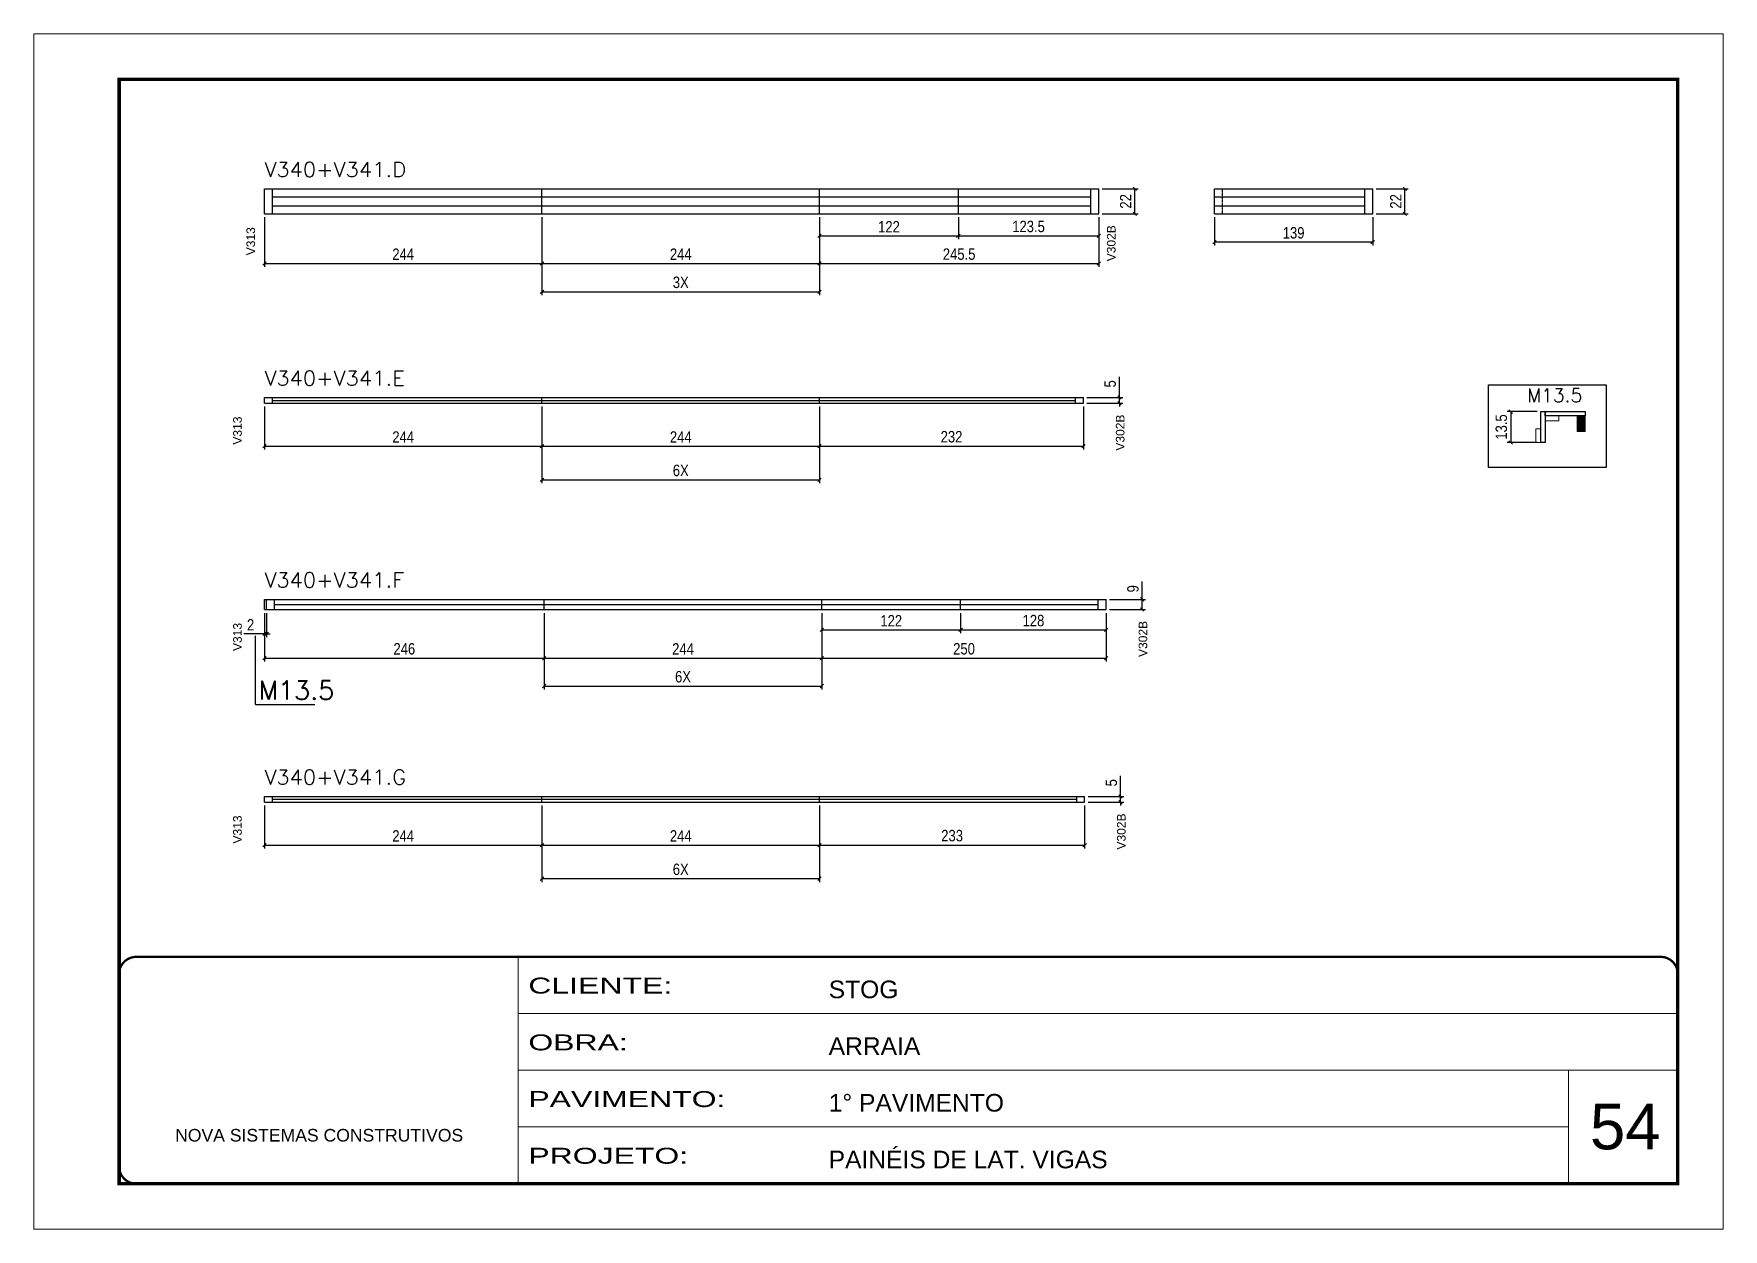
# Model space of a CAD drawing. Extents: x -3394 to 16474, y -5031 to 14397.
# Drawn here: x 5857 to 7342, y -1585 to -535 of the extents above; entities that cross this region are included whole.
import ezdxf

# ---------------------------------------------------------------- set-up
doc = ezdxf.new("R2010")
doc.units = 0
for name, pattern in [('CONTINUO', [0]), ('DASHED', [0.75, 0.5, -0.25]), ('HIDDEN', [0.375, 0.25, -0.125])]:
    doc.linetypes.add(name, pattern=pattern)
doc.layers.get('0').update_dxf_attribs({"linetype": 'CONTINUOUS'})
doc.layers.get('Defpoints').update_dxf_attribs({"linetype": 'CONTINUOUS'})
for name, color, linetype in [('5', 5, 'CONTINUOUS'), ('COTA', 241, 'CONTINUOUS'), ('NOMENCLATURA', 7, 'CONTINUOUS'), ('Painéis', 200, 'CONTINUOUS'), ('SARR_2.2x7', 40, 'CONTINUOUS'), ('SARR_EDITAR', 141, 'CONTINUOUS')]:
    doc.layers.add(name, color=color, linetype=linetype)
for name, color, linetype, lineweight in [('CARIMBO', 255, 'CONTINUOUS', 9), ('Folhas', 255, 'CONTINUOUS', 9), ('Madeira', 126, 'CONTINUOUS', 18), ('Sarr 2.2x7', 40, 'CONTINUOUS', 9), ('SARRAFO DE PRESSAO', 251, 'DASHED', 9), ('Texto Seção', 7, 'CONTINUOUS', 15)]:
    doc.layers.add(name, color=color, linetype=linetype, lineweight=lineweight)
doc.styles.add('ARIAL', font='arial.ttf')
doc.styles.add('COTA TECNICA', font='techl___.ttf', dxfattribs={"height": 10})
doc.styles.add('REGUA-120', font='ROMANS.shx', dxfattribs={"height": 15})
doc.styles.get("Standard").update_dxf_attribs({"font": 'ROMANS.SHX'})
doc.styles.add('Tecnologia', font='')
doc.styles.get('Tecnologia').set_extended_font_data('Forgotten Futurist')
doc.dimstyles.new('PAINEL', dxfattribs={"dimtxt": 10, "dimasz": 3, "dimexe": 3, "dimexo": 3, "dimgap": 3, "dimtad": 1, "dimdec": 1, "dimzin": 12, "dimdsep": 46, "dimtxsty": 'COTA TECNICA', "dimblk1": 'OBLIQUE', "dimblk2": 'OBLIQUE', "dimsah": 1, "dimcen": 0.9, "dimclrd": 4, "dimclre": 4, "dimclrt": 240, "dimadec": 1, "dimazin": 3, "dimtfac": 1, "dimtdec": 1, "dimtmove": 0, "dimatfit": 3, "dimfxl": 1, "dimtolj": 1, "dimtzin": 12, "dimarcsym": 0})

msp = doc.modelspace()

# ---------------------------------------------------------------- texts
at = {"layer": '5', "color": 7, "linetype": 'Continuous'}
msp.add_text('M13.5', height=12, rotation=359.99996, dxfattribs=at).set_placement((7169.9, -858.41))
at = {"layer": 'CARIMBO', "style": 'ARIAL'}
msp.add_text('54', height=40, dxfattribs=at).set_placement((7225.07, -1514.78))
at = {"layer": 'NOMENCLATURA', "linetype": 'Continuous', "style": 'ARIAL'}
for s, p in [('V313', (6051.71, -729.47)), ('V302B', (6808.06, -734.76)), ('V313', (6040, -895.79)), ('V302B', (6815.92, -901.08)), ('V313', (6040, -1077.05)), ('V302B', (6835.92, -1082.34)), ('V313', (6040, -1246.19)), ('V302B', (6816.92, -1251.48))]:
    msp.add_text(s, height=7.567, rotation=90, dxfattribs=at).set_placement(p)
at = {"layer": 'NOMENCLATURA', "linetype": 'Continuous'}
msp.add_text('M13.5', height=16.5, dxfattribs=at).set_placement((6054.9, -1119.76))
at = {"layer": 'Texto Seção', "style": 'REGUA-120', "width": 1.05}
for s, p in [('V340+V341.D', (6059.88, -660.6)), ('V340+V341.E', (6059.88, -843.92)), ('V340+V341.F', (6059.88, -1021.18)), ('V340+V341.G', (6059.88, -1194.32))]:
    msp.add_text(s, height=13, dxfattribs=at).set_placement(p)

# ---------------------------------------------------------------- blocks, each defined once
blk = doc.blocks.new('9999999999')
at = {"color": 30, "linetype": 'CONTINUO'}
for p, q in [((98564.6, 34230.2), (98564.6, 34429.4)), ((98564.6, 34379.6), (99584, 34379.6)), ((98564.6, 34329.8), (99488, 34329.8)), ((99584, 34329.8), (99488, 34329.8)), ((99488, 34329.8), (99488, 34230.2)), ((98564.6, 34280), (99488, 34280))]:
    blk.add_line(p, q, dxfattribs=at)
at = {"color": 30, "linetype": 'CONTINUO', "const_width": 2}
blk.add_lwpolyline([(99584, 34230.2), (99584, 34414.4, 0.414214), (99569, 34429.4), (98229, 34429.4, 0.414214), (98214, 34414.4), (98214, 34245.2, 0.414214), (98229, 34230.2), (99584, 34230.2)], format="xyb", dxfattribs=at)
at = {"layer": 'Folhas'}
blk.add_lwpolyline([(98139, 34190.2), (99624, 34190.2), (99624, 35240.2), (98139, 35240.2)], close=True, dxfattribs=at)
at = {"layer": 'Folhas', "color": 30, "const_width": 3}
blk.add_lwpolyline([(98214, 34230.2), (99584, 34230.2), (99584, 35200.2), (98214, 35200.2)], close=True, dxfattribs=at)
at = {"color": 7, "linetype": 'Continuous', "ltscale": 5, "style": 'ARIAL'}
for s, height, p in [('STOG', 15.48, (98837.7, 34393.1)), ('ARRAIA', 15.48, (98837.7, 34343.3)), ('1° PAVIMENTO', 15.483, (98837.7, 34293.5)), ('NOVA SISTEMAS CONSTRUTIVOS', 11.059, (98263.2, 34267.2)), ('PAINÉIS DE LAT. VIGAS', 15.483, (98837.7, 34243.7))]:
    blk.add_text(s, height=height, dxfattribs=at).set_placement(p)
at = {"layer": 'Folhas', "color": 7, "style": 'Tecnologia', "width": 1.5}
for s, p in [('CLIENTE:', (98573.7, 34397.2)), ('OBRA:', (98573.7, 34347.3)), ('PAVIMENTO:', (98573.7, 34297.5)), ('PROJETO:', (98573.7, 34247.7))]:
    blk.add_text(s, height=14, dxfattribs=at).set_placement(p)
blk = doc.blocks.new('_Oblique')
at = {"color": 0, "linetype": 'ByBlock', "lineweight": -2}
blk.add_line((-0.5, -0.5), (0.5, 0.5), dxfattribs=at)
blk = doc.blocks.new('*D1853')
at = {"layer": 'COTA', "color": 4, "lineweight": -2, "transparency": 16777216}
for p, q in [((6796.4, -671.1), (6828, -671.1)), ((6825, -693.1), (6825, -671.1)), ((6796.4, -693.1), (6828, -693.1))]:
    blk.add_line(p, q, dxfattribs=at)
at = {"layer": 'Defpoints', "color": 0, "transparency": 16777216}
for p in [(6793.4, -671.1), (6825, -671.1), (6793.4, -693.1)]:
    blk.add_point(p, dxfattribs=at)
at = {"layer": 'COTA', "color": 4, "lineweight": -2, "transparency": 16777216, "xscale": 3, "yscale": 3, "zscale": 3}
for p, rotation in [((6825, -671.1), 90), ((6825, -693.1), 270)]:
    blk.add_blockref('_Oblique', p, dxfattribs=dict(at, rotation=rotation))
at = {"layer": 'COTA', "color": 240, "transparency": 16777216, "insert": (6817, -682.1), "char_height": 10, "attachment_point": 5, "rotation": 90, "style": 'COTA TECNICA'}
blk.add_mtext('\\A1;22', dxfattribs=at)
blk = doc.blocks.new('*D1908')
at = {"layer": 'COTA', "color": 4, "lineweight": -2, "transparency": 16777216}
for p, q in [((6059.9, -696.1), (6059.9, -739.6)), ((6303.9, -696.1), (6303.9, -739.6)), ((6059.9, -736.6), (6303.9, -736.6))]:
    blk.add_line(p, q, dxfattribs=at)
at = {"layer": 'Defpoints', "color": 0, "transparency": 16777216}
for p in [(6059.9, -693.1), (6303.9, -693.1), (6303.9, -736.6)]:
    blk.add_point(p, dxfattribs=at)
at = {"layer": 'COTA', "color": 4, "lineweight": -2, "transparency": 16777216, "xscale": 3, "yscale": 3, "zscale": 3, "rotation": 180}
blk.add_blockref('_Oblique', (6059.9, -736.6), dxfattribs=at)
at = {"layer": 'COTA', "color": 4, "lineweight": -2, "transparency": 16777216, "xscale": 3, "yscale": 3, "zscale": 3}
blk.add_blockref('_Oblique', (6303.9, -736.6), dxfattribs=at)
at = {"layer": 'COTA', "color": 240, "transparency": 16777216, "insert": (6181.9, -728.5), "char_height": 10, "attachment_point": 5, "style": 'COTA TECNICA'}
blk.add_mtext('\\A1;244', dxfattribs=at)
blk = doc.blocks.new('*D1909')
at = {"layer": 'COTA', "color": 4, "lineweight": -2, "transparency": 16777216}
for p, q in [((6303.9, -696.1), (6303.9, -739.6)), ((6547.9, -696.1), (6547.9, -739.6)), ((6303.9, -736.6), (6547.9, -736.6))]:
    blk.add_line(p, q, dxfattribs=at)
at = {"layer": 'Defpoints', "color": 0, "transparency": 16777216}
for p in [(6303.9, -693.1), (6547.9, -693.1), (6547.9, -736.6)]:
    blk.add_point(p, dxfattribs=at)
at = {"layer": 'COTA', "color": 4, "lineweight": -2, "transparency": 16777216, "xscale": 3, "yscale": 3, "zscale": 3, "rotation": 180}
blk.add_blockref('_Oblique', (6303.9, -736.6), dxfattribs=at)
at = {"layer": 'COTA', "color": 4, "lineweight": -2, "transparency": 16777216, "xscale": 3, "yscale": 3, "zscale": 3}
blk.add_blockref('_Oblique', (6547.9, -736.6), dxfattribs=at)
at = {"layer": 'COTA', "color": 240, "transparency": 16777216, "insert": (6425.9, -728.5), "char_height": 10, "attachment_point": 5, "style": 'COTA TECNICA'}
blk.add_mtext('\\A1;244', dxfattribs=at)
blk = doc.blocks.new('*D1910')
at = {"layer": 'COTA', "color": 4, "lineweight": -2, "transparency": 16777216}
for p, q in [((6547.9, -696.1), (6547.9, -715.4)), ((6669.9, -696.1), (6669.9, -715.4)), ((6547.9, -712.4), (6669.9, -712.4))]:
    blk.add_line(p, q, dxfattribs=at)
at = {"layer": 'Defpoints', "color": 0, "transparency": 16777216}
for p in [(6547.9, -693.1), (6669.9, -693.1), (6669.9, -712.4)]:
    blk.add_point(p, dxfattribs=at)
at = {"layer": 'COTA', "color": 4, "lineweight": -2, "transparency": 16777216, "xscale": 3, "yscale": 3, "zscale": 3, "rotation": 180}
blk.add_blockref('_Oblique', (6547.9, -712.4), dxfattribs=at)
at = {"layer": 'COTA', "color": 4, "lineweight": -2, "transparency": 16777216, "xscale": 3, "yscale": 3, "zscale": 3}
blk.add_blockref('_Oblique', (6669.9, -712.4), dxfattribs=at)
at = {"layer": 'COTA', "color": 240, "transparency": 16777216, "insert": (6608.9, -704.4), "char_height": 10, "attachment_point": 5, "style": 'COTA TECNICA'}
blk.add_mtext('\\A1;122', dxfattribs=at)
blk = doc.blocks.new('*D1854')
at = {"layer": 'COTA', "color": 4, "lineweight": -2, "transparency": 16777216}
for p, q in [((6303.9, -696.1), (6303.9, -764.5)), ((6547.9, -696.1), (6547.9, -764.5)), ((6303.9, -761.5), (6547.9, -761.5))]:
    blk.add_line(p, q, dxfattribs=at)
at = {"layer": 'Defpoints', "color": 0, "transparency": 16777216}
for p in [(6303.9, -693.1), (6547.9, -693.1), (6547.9, -761.5)]:
    blk.add_point(p, dxfattribs=at)
at = {"layer": 'COTA', "color": 4, "lineweight": -2, "transparency": 16777216, "xscale": 3, "yscale": 3, "zscale": 3, "rotation": 180}
blk.add_blockref('_Oblique', (6303.9, -761.5), dxfattribs=at)
at = {"layer": 'COTA', "color": 4, "lineweight": -2, "transparency": 16777216, "xscale": 3, "yscale": 3, "zscale": 3}
blk.add_blockref('_Oblique', (6547.9, -761.5), dxfattribs=at)
at = {"layer": 'COTA', "color": 240, "transparency": 16777216, "insert": (6425.9, -753.3), "char_height": 10, "attachment_point": 5, "style": 'COTA TECNICA'}
blk.add_mtext('\\A1;3X', dxfattribs=at)
blk = doc.blocks.new('*D1855')
at = {"layer": 'COTA', "color": 4, "lineweight": -2, "transparency": 16777216}
for p, q in [((6831.5, -1031.7), (6831.5, -1016)), ((6802.9, -1031.7), (6834.5, -1031.7)), ((6831.5, -1040.7), (6831.5, -1031.7)), ((6802.9, -1040.7), (6834.5, -1040.7))]:
    blk.add_line(p, q, dxfattribs=at)
at = {"layer": 'Defpoints', "color": 0, "transparency": 16777216}
for p in [(6799.9, -1031.7), (6831.5, -1031.7), (6799.9, -1040.7)]:
    blk.add_point(p, dxfattribs=at)
at = {"layer": 'COTA', "color": 4, "lineweight": -2, "transparency": 16777216, "xscale": 3, "yscale": 3, "zscale": 3}
for p, rotation in [((6831.5, -1031.7), 90), ((6831.5, -1040.7), 270)]:
    blk.add_blockref('_Oblique', p, dxfattribs=dict(at, rotation=rotation))
at = {"layer": 'COTA', "color": 240, "transparency": 16777216, "insert": (6823.4, -1022.4), "char_height": 10, "attachment_point": 5, "rotation": 90, "style": 'COTA TECNICA'}
blk.add_mtext('\\A1;9', dxfattribs=at)
blk = doc.blocks.new('*D1911')
at = {"layer": 'COTA', "color": 4, "lineweight": -2, "transparency": 16777216}
for p, q in [((6059.9, -1043.7), (6059.9, -1086.3)), ((6305.9, -1043.7), (6305.9, -1086.3)), ((6059.9, -1083.3), (6305.9, -1083.3))]:
    blk.add_line(p, q, dxfattribs=at)
at = {"layer": 'Defpoints', "color": 0, "transparency": 16777216}
for p in [(6059.9, -1040.7), (6305.9, -1040.7), (6305.9, -1083.3)]:
    blk.add_point(p, dxfattribs=at)
at = {"layer": 'COTA', "color": 4, "lineweight": -2, "transparency": 16777216, "xscale": 3, "yscale": 3, "zscale": 3, "rotation": 180}
blk.add_blockref('_Oblique', (6059.9, -1083.3), dxfattribs=at)
at = {"layer": 'COTA', "color": 4, "lineweight": -2, "transparency": 16777216, "xscale": 3, "yscale": 3, "zscale": 3}
blk.add_blockref('_Oblique', (6305.9, -1083.3), dxfattribs=at)
at = {"layer": 'COTA', "color": 240, "transparency": 16777216, "insert": (6182.9, -1075.2), "char_height": 10, "attachment_point": 5, "style": 'COTA TECNICA'}
blk.add_mtext('\\A1;246', dxfattribs=at)
blk = doc.blocks.new('*D1912')
at = {"layer": 'COTA', "color": 4, "lineweight": -2, "transparency": 16777216}
for p, q in [((6305.9, -1043.7), (6305.9, -1086.3)), ((6549.9, -1043.7), (6549.9, -1086.3)), ((6305.9, -1083.3), (6549.9, -1083.3))]:
    blk.add_line(p, q, dxfattribs=at)
at = {"layer": 'Defpoints', "color": 0, "transparency": 16777216}
for p in [(6305.9, -1040.7), (6549.9, -1040.7), (6549.9, -1083.3)]:
    blk.add_point(p, dxfattribs=at)
at = {"layer": 'COTA', "color": 4, "lineweight": -2, "transparency": 16777216, "xscale": 3, "yscale": 3, "zscale": 3, "rotation": 180}
blk.add_blockref('_Oblique', (6305.9, -1083.3), dxfattribs=at)
at = {"layer": 'COTA', "color": 4, "lineweight": -2, "transparency": 16777216, "xscale": 3, "yscale": 3, "zscale": 3}
blk.add_blockref('_Oblique', (6549.9, -1083.3), dxfattribs=at)
at = {"layer": 'COTA', "color": 240, "transparency": 16777216, "insert": (6427.9, -1075.2), "char_height": 10, "attachment_point": 5, "style": 'COTA TECNICA'}
blk.add_mtext('\\A1;244', dxfattribs=at)
blk = doc.blocks.new('*D1913')
at = {"layer": 'COTA', "color": 4, "lineweight": -2, "transparency": 16777216}
for p, q in [((6549.9, -1043.7), (6549.9, -1086.3)), ((6799.9, -1043.7), (6799.9, -1086.3)), ((6549.9, -1083.3), (6799.9, -1083.3))]:
    blk.add_line(p, q, dxfattribs=at)
at = {"layer": 'Defpoints', "color": 0, "transparency": 16777216}
for p in [(6549.9, -1040.7), (6799.9, -1040.7), (6799.9, -1083.3)]:
    blk.add_point(p, dxfattribs=at)
at = {"layer": 'COTA', "color": 4, "lineweight": -2, "transparency": 16777216, "xscale": 3, "yscale": 3, "zscale": 3, "rotation": 180}
blk.add_blockref('_Oblique', (6549.9, -1083.3), dxfattribs=at)
at = {"layer": 'COTA', "color": 4, "lineweight": -2, "transparency": 16777216, "xscale": 3, "yscale": 3, "zscale": 3}
blk.add_blockref('_Oblique', (6799.9, -1083.3), dxfattribs=at)
at = {"layer": 'COTA', "color": 240, "transparency": 16777216, "insert": (6674.9, -1075.2), "char_height": 10, "attachment_point": 5, "style": 'COTA TECNICA'}
blk.add_mtext('\\A1;250', dxfattribs=at)
blk = doc.blocks.new('*D1856')
at = {"layer": 'COTA', "color": 4, "lineweight": -2, "transparency": 16777216}
for p, q in [((6305.9, -1043.7), (6305.9, -1110.8)), ((6549.9, -1043.7), (6549.9, -1110.8)), ((6305.9, -1107.8), (6549.9, -1107.8))]:
    blk.add_line(p, q, dxfattribs=at)
at = {"layer": 'Defpoints', "color": 0, "transparency": 16777216}
for p in [(6305.9, -1040.7), (6549.9, -1040.7), (6549.9, -1107.8)]:
    blk.add_point(p, dxfattribs=at)
at = {"layer": 'COTA', "color": 4, "lineweight": -2, "transparency": 16777216, "xscale": 3, "yscale": 3, "zscale": 3, "rotation": 180}
blk.add_blockref('_Oblique', (6305.9, -1107.8), dxfattribs=at)
at = {"layer": 'COTA', "color": 4, "lineweight": -2, "transparency": 16777216, "xscale": 3, "yscale": 3, "zscale": 3}
blk.add_blockref('_Oblique', (6549.9, -1107.8), dxfattribs=at)
at = {"layer": 'COTA', "color": 240, "transparency": 16777216, "insert": (6427.9, -1099.7), "char_height": 10, "attachment_point": 5, "style": 'COTA TECNICA'}
blk.add_mtext('\\A1;6X', dxfattribs=at)
blk = doc.blocks.new('*D1914')
at = {"layer": 'COTA', "color": 4, "lineweight": -2, "transparency": 16777216}
for p, q in [((6059.9, -1043.7), (6059.9, -1065)), ((6061.9, -1043.7), (6061.9, -1065)), ((6059.9, -1062), (6041.8, -1062)), ((6061.9, -1062), (6059.9, -1062)), ((6061.9, -1062), (6064.9, -1062))]:
    blk.add_line(p, q, dxfattribs=at)
at = {"layer": 'Defpoints', "color": 0, "transparency": 16777216}
for p in [(6059.9, -1040.7), (6061.9, -1040.7), (6059.9, -1062)]:
    blk.add_point(p, dxfattribs=at)
at = {"layer": 'COTA', "color": 4, "lineweight": -2, "transparency": 16777216, "xscale": 3, "yscale": 3, "zscale": 3}
blk.add_blockref('_Oblique', (6059.9, -1062), dxfattribs=at)
at = {"layer": 'COTA', "color": 4, "lineweight": -2, "transparency": 16777216, "xscale": 3, "yscale": 3, "zscale": 3, "rotation": 180}
blk.add_blockref('_Oblique', (6061.9, -1062), dxfattribs=at)
at = {"layer": 'COTA', "color": 240, "transparency": 16777216, "insert": (6047.8, -1054), "char_height": 10, "attachment_point": 5, "style": 'COTA TECNICA'}
blk.add_mtext('\\A1;2', dxfattribs=at)
blk = doc.blocks.new('*D1915')
at = {"layer": 'Defpoints', "color": 0, "linetype": 'ByBlock', "transparency": 16777216}
for p in [(7181.8, -866.8), (7155.4, -893.8), (7181.8, -893.8)]:
    blk.add_point(p, dxfattribs=at)
at = {"layer": 'Sarr 2.2x7', "color": 4, "linetype": 'ByBlock', "lineweight": -2, "transparency": 16777216}
for p, q in [((7178.8, -866.8), (7152.4, -866.8)), ((7155.4, -866.8), (7155.4, -893.8)), ((7178.8, -893.8), (7152.4, -893.8))]:
    blk.add_line(p, q, dxfattribs=at)
at = {"layer": 'Sarr 2.2x7', "color": 4, "linetype": 'ByBlock', "lineweight": -2, "transparency": 16777216, "xscale": 3, "yscale": 3, "zscale": 3}
for p, rotation in [((7155.4, -866.8), 90), ((7155.4, -893.8), 270)]:
    blk.add_blockref('_Oblique', p, dxfattribs=dict(at, rotation=rotation))
at = {"layer": 'Sarr 2.2x7', "color": 240, "linetype": 'ByBlock', "transparency": 16777216, "insert": (7147.2, -880.3), "char_height": 10, "attachment_point": 5, "rotation": 90, "style": 'COTA TECNICA'}
blk.add_mtext('\\A1;13.5', dxfattribs=at)
blk = doc.blocks.new('*D1844')
at = {"layer": 'COTA', "color": 4, "lineweight": -2, "transparency": 16777216}
for p, q in [((6811.5, -854.4), (6811.5, -836.3)), ((6782.9, -854.4), (6814.5, -854.4)), ((6782.9, -859.4), (6814.5, -859.4)), ((6811.5, -859.4), (6811.5, -854.4)), ((6811.5, -859.4), (6811.5, -862.4))]:
    blk.add_line(p, q, dxfattribs=at)
at = {"layer": 'Defpoints', "color": 0, "transparency": 16777216}
for p in [(6779.9, -854.4), (6779.9, -859.4), (6811.5, -854.4)]:
    blk.add_point(p, dxfattribs=at)
at = {"layer": 'COTA', "color": 4, "lineweight": -2, "transparency": 16777216, "xscale": 3, "yscale": 3, "zscale": 3}
for p, rotation in [((6811.5, -854.4), 270), ((6811.5, -859.4), 90)]:
    blk.add_blockref('_Oblique', p, dxfattribs=dict(at, rotation=rotation))
at = {"layer": 'COTA', "color": 240, "transparency": 16777216, "insert": (6803.4, -842.4), "char_height": 10, "attachment_point": 5, "rotation": 90, "style": 'COTA TECNICA'}
blk.add_mtext('\\A1;5', dxfattribs=at)
blk = doc.blocks.new('*D1897')
at = {"layer": 'COTA', "color": 4, "lineweight": -2, "transparency": 16777216}
for p, q in [((6059.9, -862.4), (6059.9, -900.1)), ((6303.9, -862.4), (6303.9, -900.1)), ((6059.9, -897.1), (6303.9, -897.1))]:
    blk.add_line(p, q, dxfattribs=at)
at = {"layer": 'Defpoints', "color": 0, "transparency": 16777216}
for p in [(6059.9, -859.4), (6303.9, -859.4), (6303.9, -897.1)]:
    blk.add_point(p, dxfattribs=at)
at = {"layer": 'COTA', "color": 4, "lineweight": -2, "transparency": 16777216, "xscale": 3, "yscale": 3, "zscale": 3, "rotation": 180}
blk.add_blockref('_Oblique', (6059.9, -897.1), dxfattribs=at)
at = {"layer": 'COTA', "color": 4, "lineweight": -2, "transparency": 16777216, "xscale": 3, "yscale": 3, "zscale": 3}
blk.add_blockref('_Oblique', (6303.9, -897.1), dxfattribs=at)
at = {"layer": 'COTA', "color": 240, "transparency": 16777216, "insert": (6181.9, -889.1), "char_height": 10, "attachment_point": 5, "style": 'COTA TECNICA'}
blk.add_mtext('\\A1;244', dxfattribs=at)
blk = doc.blocks.new('*D1898')
at = {"layer": 'COTA', "color": 4, "lineweight": -2, "transparency": 16777216}
for p, q in [((6303.9, -862.4), (6303.9, -900.1)), ((6547.9, -862.4), (6547.9, -900.1)), ((6303.9, -897.1), (6547.9, -897.1))]:
    blk.add_line(p, q, dxfattribs=at)
at = {"layer": 'Defpoints', "color": 0, "transparency": 16777216}
for p in [(6303.9, -859.4), (6547.9, -859.4), (6547.9, -897.1)]:
    blk.add_point(p, dxfattribs=at)
at = {"layer": 'COTA', "color": 4, "lineweight": -2, "transparency": 16777216, "xscale": 3, "yscale": 3, "zscale": 3, "rotation": 180}
blk.add_blockref('_Oblique', (6303.9, -897.1), dxfattribs=at)
at = {"layer": 'COTA', "color": 4, "lineweight": -2, "transparency": 16777216, "xscale": 3, "yscale": 3, "zscale": 3}
blk.add_blockref('_Oblique', (6547.9, -897.1), dxfattribs=at)
at = {"layer": 'COTA', "color": 240, "transparency": 16777216, "insert": (6425.9, -889.1), "char_height": 10, "attachment_point": 5, "style": 'COTA TECNICA'}
blk.add_mtext('\\A1;244', dxfattribs=at)
blk = doc.blocks.new('*D1899')
at = {"layer": 'COTA', "color": 4, "lineweight": -2, "transparency": 16777216}
for p, q in [((6547.9, -862.4), (6547.9, -900.1)), ((6779.9, -862.4), (6779.9, -900.1)), ((6547.9, -897.1), (6779.9, -897.1))]:
    blk.add_line(p, q, dxfattribs=at)
at = {"layer": 'Defpoints', "color": 0, "transparency": 16777216}
for p in [(6547.9, -859.4), (6779.9, -859.4), (6779.9, -897.1)]:
    blk.add_point(p, dxfattribs=at)
at = {"layer": 'COTA', "color": 4, "lineweight": -2, "transparency": 16777216, "xscale": 3, "yscale": 3, "zscale": 3, "rotation": 180}
blk.add_blockref('_Oblique', (6547.9, -897.1), dxfattribs=at)
at = {"layer": 'COTA', "color": 4, "lineweight": -2, "transparency": 16777216, "xscale": 3, "yscale": 3, "zscale": 3}
blk.add_blockref('_Oblique', (6779.9, -897.1), dxfattribs=at)
at = {"layer": 'COTA', "color": 240, "transparency": 16777216, "insert": (6663.9, -888.9), "char_height": 10, "attachment_point": 5, "style": 'COTA TECNICA'}
blk.add_mtext('\\A1;232', dxfattribs=at)
blk = doc.blocks.new('*D1845')
at = {"layer": 'COTA', "color": 4, "lineweight": -2, "transparency": 16777216}
for p, q in [((6303.9, -862.4), (6303.9, -929.6)), ((6547.9, -862.4), (6547.9, -929.6)), ((6303.9, -926.6), (6547.9, -926.6))]:
    blk.add_line(p, q, dxfattribs=at)
at = {"layer": 'Defpoints', "color": 0, "transparency": 16777216}
for p in [(6303.9, -859.4), (6547.9, -859.4), (6547.9, -926.6)]:
    blk.add_point(p, dxfattribs=at)
at = {"layer": 'COTA', "color": 4, "lineweight": -2, "transparency": 16777216, "xscale": 3, "yscale": 3, "zscale": 3, "rotation": 180}
blk.add_blockref('_Oblique', (6303.9, -926.6), dxfattribs=at)
at = {"layer": 'COTA', "color": 4, "lineweight": -2, "transparency": 16777216, "xscale": 3, "yscale": 3, "zscale": 3}
blk.add_blockref('_Oblique', (6547.9, -926.6), dxfattribs=at)
at = {"layer": 'COTA', "color": 240, "transparency": 16777216, "insert": (6425.9, -918.5), "char_height": 10, "attachment_point": 5, "style": 'COTA TECNICA'}
blk.add_mtext('\\A1;6X', dxfattribs=at)
blk = doc.blocks.new('*D1846')
at = {"layer": 'COTA', "color": 4, "lineweight": -2, "transparency": 16777216}
for p, q in [((6812.5, -1204.8), (6812.5, -1186.7)), ((6783.9, -1204.8), (6815.5, -1204.8)), ((6783.9, -1209.8), (6815.5, -1209.8)), ((6812.5, -1209.8), (6812.5, -1204.8)), ((6812.5, -1209.8), (6812.5, -1212.8))]:
    blk.add_line(p, q, dxfattribs=at)
at = {"layer": 'Defpoints', "color": 0, "transparency": 16777216}
for p in [(6780.9, -1204.8), (6780.9, -1209.8), (6812.5, -1204.8)]:
    blk.add_point(p, dxfattribs=at)
at = {"layer": 'COTA', "color": 4, "lineweight": -2, "transparency": 16777216, "xscale": 3, "yscale": 3, "zscale": 3}
for p, rotation in [((6812.5, -1204.8), 270), ((6812.5, -1209.8), 90)]:
    blk.add_blockref('_Oblique', p, dxfattribs=dict(at, rotation=rotation))
at = {"layer": 'COTA', "color": 240, "transparency": 16777216, "insert": (6804.4, -1192.8), "char_height": 10, "attachment_point": 5, "rotation": 90, "style": 'COTA TECNICA'}
blk.add_mtext('\\A1;5', dxfattribs=at)
blk = doc.blocks.new('*D1900')
at = {"layer": 'COTA', "color": 4, "lineweight": -2, "transparency": 16777216}
for p, q in [((6059.9, -1212.8), (6059.9, -1250.5)), ((6303.9, -1212.8), (6303.9, -1250.5)), ((6059.9, -1247.5), (6303.9, -1247.5))]:
    blk.add_line(p, q, dxfattribs=at)
at = {"layer": 'Defpoints', "color": 0, "transparency": 16777216}
for p in [(6059.9, -1209.8), (6303.9, -1209.8), (6303.9, -1247.5)]:
    blk.add_point(p, dxfattribs=at)
at = {"layer": 'COTA', "color": 4, "lineweight": -2, "transparency": 16777216, "xscale": 3, "yscale": 3, "zscale": 3, "rotation": 180}
blk.add_blockref('_Oblique', (6059.9, -1247.5), dxfattribs=at)
at = {"layer": 'COTA', "color": 4, "lineweight": -2, "transparency": 16777216, "xscale": 3, "yscale": 3, "zscale": 3}
blk.add_blockref('_Oblique', (6303.9, -1247.5), dxfattribs=at)
at = {"layer": 'COTA', "color": 240, "transparency": 16777216, "insert": (6181.9, -1239.5), "char_height": 10, "attachment_point": 5, "style": 'COTA TECNICA'}
blk.add_mtext('\\A1;244', dxfattribs=at)
blk = doc.blocks.new('*D1901')
at = {"layer": 'COTA', "color": 4, "lineweight": -2, "transparency": 16777216}
for p, q in [((6303.9, -1212.8), (6303.9, -1250.5)), ((6547.9, -1212.8), (6547.9, -1250.5)), ((6303.9, -1247.5), (6547.9, -1247.5))]:
    blk.add_line(p, q, dxfattribs=at)
at = {"layer": 'Defpoints', "color": 0, "transparency": 16777216}
for p in [(6303.9, -1209.8), (6547.9, -1209.8), (6547.9, -1247.5)]:
    blk.add_point(p, dxfattribs=at)
at = {"layer": 'COTA', "color": 4, "lineweight": -2, "transparency": 16777216, "xscale": 3, "yscale": 3, "zscale": 3, "rotation": 180}
blk.add_blockref('_Oblique', (6303.9, -1247.5), dxfattribs=at)
at = {"layer": 'COTA', "color": 4, "lineweight": -2, "transparency": 16777216, "xscale": 3, "yscale": 3, "zscale": 3}
blk.add_blockref('_Oblique', (6547.9, -1247.5), dxfattribs=at)
at = {"layer": 'COTA', "color": 240, "transparency": 16777216, "insert": (6425.9, -1239.5), "char_height": 10, "attachment_point": 5, "style": 'COTA TECNICA'}
blk.add_mtext('\\A1;244', dxfattribs=at)
blk = doc.blocks.new('*D1902')
at = {"layer": 'COTA', "color": 4, "lineweight": -2, "transparency": 16777216}
for p, q in [((6547.9, -1212.8), (6547.9, -1250.5)), ((6780.9, -1212.8), (6780.9, -1250.5)), ((6547.9, -1247.5), (6780.9, -1247.5))]:
    blk.add_line(p, q, dxfattribs=at)
at = {"layer": 'Defpoints', "color": 0, "transparency": 16777216}
for p in [(6547.9, -1209.8), (6780.9, -1209.8), (6780.9, -1247.5)]:
    blk.add_point(p, dxfattribs=at)
at = {"layer": 'COTA', "color": 4, "lineweight": -2, "transparency": 16777216, "xscale": 3, "yscale": 3, "zscale": 3, "rotation": 180}
blk.add_blockref('_Oblique', (6547.9, -1247.5), dxfattribs=at)
at = {"layer": 'COTA', "color": 4, "lineweight": -2, "transparency": 16777216, "xscale": 3, "yscale": 3, "zscale": 3}
blk.add_blockref('_Oblique', (6780.9, -1247.5), dxfattribs=at)
at = {"layer": 'COTA', "color": 240, "transparency": 16777216, "insert": (6664.4, -1239.3), "char_height": 10, "attachment_point": 5, "style": 'COTA TECNICA'}
blk.add_mtext('\\A1;233', dxfattribs=at)
blk = doc.blocks.new('*D1847')
at = {"layer": 'COTA', "color": 4, "lineweight": -2, "transparency": 16777216}
for p, q in [((6303.9, -1212.8), (6303.9, -1280)), ((6547.9, -1212.8), (6547.9, -1280)), ((6303.9, -1277), (6547.9, -1277))]:
    blk.add_line(p, q, dxfattribs=at)
at = {"layer": 'Defpoints', "color": 0, "transparency": 16777216}
for p in [(6303.9, -1209.8), (6547.9, -1209.8), (6547.9, -1277)]:
    blk.add_point(p, dxfattribs=at)
at = {"layer": 'COTA', "color": 4, "lineweight": -2, "transparency": 16777216, "xscale": 3, "yscale": 3, "zscale": 3, "rotation": 180}
blk.add_blockref('_Oblique', (6303.9, -1277), dxfattribs=at)
at = {"layer": 'COTA', "color": 4, "lineweight": -2, "transparency": 16777216, "xscale": 3, "yscale": 3, "zscale": 3}
blk.add_blockref('_Oblique', (6547.9, -1277), dxfattribs=at)
at = {"layer": 'COTA', "color": 240, "transparency": 16777216, "insert": (6425.9, -1268.9), "char_height": 10, "attachment_point": 5, "style": 'COTA TECNICA'}
blk.add_mtext('\\A1;6X', dxfattribs=at)
blk = doc.blocks.new('*D1903')
at = {"layer": 'COTA', "color": 4, "lineweight": -2, "transparency": 16777216}
for p, q in [((6669.9, -696.1), (6669.9, -715.4)), ((6793.4, -696.1), (6793.4, -715.4)), ((6669.9, -712.4), (6793.4, -712.4))]:
    blk.add_line(p, q, dxfattribs=at)
at = {"layer": 'Defpoints', "color": 0, "transparency": 16777216}
for p in [(6669.9, -693.1), (6793.4, -693.1), (6793.4, -712.4)]:
    blk.add_point(p, dxfattribs=at)
at = {"layer": 'COTA', "color": 4, "lineweight": -2, "transparency": 16777216, "xscale": 3, "yscale": 3, "zscale": 3, "rotation": 180}
blk.add_blockref('_Oblique', (6669.9, -712.4), dxfattribs=at)
at = {"layer": 'COTA', "color": 4, "lineweight": -2, "transparency": 16777216, "xscale": 3, "yscale": 3, "zscale": 3}
blk.add_blockref('_Oblique', (6793.4, -712.4), dxfattribs=at)
at = {"layer": 'COTA', "color": 240, "transparency": 16777216, "insert": (6731.6, -704.2), "char_height": 10, "attachment_point": 5, "style": 'COTA TECNICA'}
blk.add_mtext('\\A1;123.5', dxfattribs=at)
blk = doc.blocks.new('*D1904')
at = {"layer": 'COTA', "color": 4, "lineweight": -2, "transparency": 16777216}
for p, q in [((6547.9, -696.1), (6547.9, -739.6)), ((6793.4, -696.1), (6793.4, -739.6)), ((6547.9, -736.6), (6793.4, -736.6))]:
    blk.add_line(p, q, dxfattribs=at)
at = {"layer": 'Defpoints', "color": 0, "transparency": 16777216}
for p in [(6547.9, -693.1), (6793.4, -693.1), (6793.4, -736.6)]:
    blk.add_point(p, dxfattribs=at)
at = {"layer": 'COTA', "color": 4, "lineweight": -2, "transparency": 16777216, "xscale": 3, "yscale": 3, "zscale": 3, "rotation": 180}
blk.add_blockref('_Oblique', (6547.9, -736.6), dxfattribs=at)
at = {"layer": 'COTA', "color": 4, "lineweight": -2, "transparency": 16777216, "xscale": 3, "yscale": 3, "zscale": 3}
blk.add_blockref('_Oblique', (6793.4, -736.6), dxfattribs=at)
at = {"layer": 'COTA', "color": 240, "transparency": 16777216, "insert": (6670.6, -728.5), "char_height": 10, "attachment_point": 5, "style": 'COTA TECNICA'}
blk.add_mtext('\\A1;245.5', dxfattribs=at)
blk = doc.blocks.new('*D1848')
at = {"layer": 'COTA', "color": 4, "linetype": 'ByBlock', "lineweight": -2, "transparency": 16777216}
for p, q in [((7037.1, -671.1), (7065.4, -671.1)), ((7062.4, -693.1), (7062.4, -671.1)), ((7037.1, -693.1), (7065.4, -693.1))]:
    blk.add_line(p, q, dxfattribs=at)
at = {"layer": 'Defpoints', "color": 0, "linetype": 'ByBlock', "transparency": 16777216}
for p in [(7034.1, -671.1), (7062.4, -671.1), (7034.1, -693.1)]:
    blk.add_point(p, dxfattribs=at)
at = {"layer": 'COTA', "color": 4, "linetype": 'ByBlock', "lineweight": -2, "transparency": 16777216, "xscale": 3, "yscale": 3, "zscale": 3}
for p, rotation in [((7062.4, -671.1), 90), ((7062.4, -693.1), 270)]:
    blk.add_blockref('_Oblique', p, dxfattribs=dict(at, rotation=rotation))
at = {"layer": 'COTA', "color": 240, "linetype": 'ByBlock', "transparency": 16777216, "insert": (7054.4, -682.1), "char_height": 10, "attachment_point": 5, "rotation": 90, "style": 'COTA TECNICA'}
blk.add_mtext('\\A1;22', dxfattribs=at)
blk = doc.blocks.new('*D1905')
at = {"layer": 'COTA', "color": 4, "lineweight": -2, "transparency": 16777216}
for p, q in [((6895.1, -696.1), (6895.1, -721)), ((7034.1, -696.1), (7034.1, -721)), ((7034.1, -718), (6895.1, -718))]:
    blk.add_line(p, q, dxfattribs=at)
at = {"layer": 'Defpoints', "color": 0, "transparency": 16777216}
for p in [(6895.1, -693.1), (7034.1, -693.1), (6895.1, -718)]:
    blk.add_point(p, dxfattribs=at)
at = {"layer": 'COTA', "color": 4, "lineweight": -2, "transparency": 16777216, "xscale": 3, "yscale": 3, "zscale": 3, "rotation": 180}
blk.add_blockref('_Oblique', (6895.1, -718), dxfattribs=at)
at = {"layer": 'COTA', "color": 4, "lineweight": -2, "transparency": 16777216, "xscale": 3, "yscale": 3, "zscale": 3}
blk.add_blockref('_Oblique', (7034.1, -718), dxfattribs=at)
at = {"layer": 'COTA', "color": 240, "transparency": 16777216, "insert": (6964.6, -709.8), "char_height": 10, "attachment_point": 5, "style": 'COTA TECNICA'}
blk.add_mtext('\\A1;139', dxfattribs=at)
blk = doc.blocks.new('*D1906')
at = {"layer": 'COTA', "color": 4, "lineweight": -2, "transparency": 16777216}
for p, q in [((6549.9, -1043.7), (6549.9, -1061.5)), ((6671.9, -1043.7), (6671.9, -1061.5)), ((6549.9, -1058.5), (6671.9, -1058.5))]:
    blk.add_line(p, q, dxfattribs=at)
at = {"layer": 'Defpoints', "color": 0, "transparency": 16777216}
for p in [(6549.9, -1040.7), (6671.9, -1040.7), (6671.9, -1058.5)]:
    blk.add_point(p, dxfattribs=at)
at = {"layer": 'COTA', "color": 4, "lineweight": -2, "transparency": 16777216, "xscale": 3, "yscale": 3, "zscale": 3, "rotation": 180}
blk.add_blockref('_Oblique', (6549.9, -1058.5), dxfattribs=at)
at = {"layer": 'COTA', "color": 4, "lineweight": -2, "transparency": 16777216, "xscale": 3, "yscale": 3, "zscale": 3}
blk.add_blockref('_Oblique', (6671.9, -1058.5), dxfattribs=at)
at = {"layer": 'COTA', "color": 240, "transparency": 16777216, "insert": (6610.9, -1050.5), "char_height": 10, "attachment_point": 5, "style": 'COTA TECNICA'}
blk.add_mtext('\\A1;122', dxfattribs=at)
blk = doc.blocks.new('*D1907')
at = {"layer": 'COTA', "color": 4, "lineweight": -2, "transparency": 16777216}
for p, q in [((6671.9, -1043.7), (6671.9, -1061.5)), ((6799.9, -1043.7), (6799.9, -1061.5)), ((6671.9, -1058.5), (6799.9, -1058.5))]:
    blk.add_line(p, q, dxfattribs=at)
at = {"layer": 'Defpoints', "color": 0, "transparency": 16777216}
for p in [(6671.9, -1040.7), (6799.9, -1040.7), (6799.9, -1058.5)]:
    blk.add_point(p, dxfattribs=at)
at = {"layer": 'COTA', "color": 4, "lineweight": -2, "transparency": 16777216, "xscale": 3, "yscale": 3, "zscale": 3, "rotation": 180}
blk.add_blockref('_Oblique', (6671.9, -1058.5), dxfattribs=at)
at = {"layer": 'COTA', "color": 4, "lineweight": -2, "transparency": 16777216, "xscale": 3, "yscale": 3, "zscale": 3}
blk.add_blockref('_Oblique', (6799.9, -1058.5), dxfattribs=at)
at = {"layer": 'COTA', "color": 240, "transparency": 16777216, "insert": (6735.9, -1050.4), "char_height": 10, "attachment_point": 5, "style": 'COTA TECNICA'}
blk.add_mtext('\\A1;128', dxfattribs=at)

# ---------------------------------------------------------------- dimensions: what is measured, and where the dimension line sits
at = {"layer": 'COTA'}
for base, p1, p2, picture, middle in [((6824.97, -671.12), (6793.4, -693.12), (6793.4, -671.12), '*D1853', (6816.97, -682.12)), ((6811.47, -854.43), (6779.9, -859.43), (6779.9, -854.43), '*D1844', (6803.36, -842.39)), ((6831.47, -1031.69), (6799.9, -1040.69), (6799.9, -1031.69), '*D1855', (6823.39, -1022.36)), ((6812.47, -1204.84), (6780.9, -1209.84), (6780.9, -1204.84), '*D1846', (6804.36, -1192.79))]:
    dim = msp.add_linear_dim(base=base, p1=p1, p2=p2, angle=90, dimstyle='PAINEL', dxfattribs=at)
    dim.commit()
    dim.dimension.update_dxf_attribs({"geometry": picture, "text_midpoint": middle})
at = {"layer": 'COTA', "linetype": 'ByBlock'}
dim = msp.add_linear_dim(base=(7062.39, -671.12), p1=(7034.11, -693.12), p2=(7034.11, -671.12), angle=90, dimstyle='PAINEL', dxfattribs=at)
dim.commit()
dim.dimension.update_dxf_attribs({"geometry": '*D1848', "text_midpoint": (7054.39, -682.12)})
at = {"layer": 'COTA'}
for base, p1, p2, picture, middle in [((6303.9, -736.58), (6059.9, -693.12), (6303.9, -693.12), '*D1908', (6181.9, -728.51)), ((6793.4, -736.58), (6547.9, -693.12), (6793.4, -693.12), '*D1904', (6670.65, -728.47)), ((6793.4, -712.41), (6669.9, -693.12), (6793.4, -693.12), '*D1903', (6731.65, -704.2)), ((6895.11, -718), (7034.11, -693.12), (6895.11, -693.12), '*D1905', (6964.61, -709.76)), ((6303.9, -897.14), (6059.9, -859.43), (6303.9, -859.43), '*D1897', (6181.9, -889.07)), ((6059.9, -1062.02), (6061.9, -1040.69), (6059.9, -1040.69), '*D1914', (6047.84, -1054.02)), ((6305.9, -1083.28), (6059.9, -1040.69), (6305.9, -1040.69), '*D1911', (6182.9, -1075.18)), ((6671.9, -1058.54), (6549.9, -1040.69), (6671.9, -1040.69), '*D1906', (6610.9, -1050.48)), ((6303.9, -1247.55), (6059.9, -1209.84), (6303.9, -1209.84), '*D1900', (6181.9, -1239.47))]:
    dim = msp.add_linear_dim(base=base, p1=p1, p2=p2, dimstyle='PAINEL', dxfattribs=at)
    dim.commit()
    dim.dimension.update_dxf_attribs({"geometry": picture, "text_midpoint": middle})
for base, p1, p2, picture, middle in [((6547.9, -736.58), (6303.9, -693.12), (6547.9, -693.12), '*D1909', (6425.9, -728.51)), ((6669.9, -712.41), (6547.9, -693.12), (6669.9, -693.12), '*D1910', (6608.9, -704.36)), ((6547.9, -897.14), (6303.9, -859.43), (6547.9, -859.43), '*D1898', (6425.9, -889.07)), ((6779.9, -897.14), (6547.9, -859.43), (6779.9, -859.43), '*D1899', (6663.9, -888.92)), ((6549.9, -1083.28), (6305.9, -1040.69), (6549.9, -1040.69), '*D1912', (6427.9, -1075.2)), ((6799.9, -1083.28), (6549.9, -1040.69), (6799.9, -1040.69), '*D1913', (6674.9, -1075.17)), ((6799.9, -1058.54), (6671.9, -1040.69), (6799.9, -1040.69), '*D1907', (6735.9, -1050.45)), ((6547.9, -1247.55), (6303.9, -1209.84), (6547.9, -1209.84), '*D1901', (6425.9, -1239.47)), ((6780.9, -1247.55), (6547.9, -1209.84), (6780.9, -1209.84), '*D1902', (6664.4, -1239.33))]:
    dim = msp.add_linear_dim(base=base, p1=p1, p2=p2, dimstyle='PAINEL', override={"dimtmove": 1}, dxfattribs=at)
    dim.commit()
    dim.dimension.update_dxf_attribs({"geometry": picture, "text_midpoint": middle})
for base, p1, p2, text, picture, middle in [((6547.9, -761.54), (6303.9, -693.12), (6547.9, -693.12), '3X', '*D1854', (6425.9, -753.32)), ((6547.9, -926.59), (6303.9, -859.43), (6547.9, -859.43), '6X', '*D1845', (6425.9, -918.48)), ((6549.9, -1107.85), (6305.9, -1040.69), (6549.9, -1040.69), '6X', '*D1856', (6427.9, -1099.74)), ((6547.9, -1276.99), (6303.9, -1209.84), (6547.9, -1209.84), '6X', '*D1847', (6425.9, -1268.89))]:
    dim = msp.add_linear_dim(base=base, p1=p1, p2=p2, text=text, dimstyle='PAINEL', dxfattribs=at)
    dim.commit()
    dim.dimension.update_dxf_attribs({"geometry": picture, "text_midpoint": middle})
at = {"layer": 'Sarr 2.2x7', "linetype": 'ByBlock'}
dim = msp.add_linear_dim(base=(7155.37, -893.79), p1=(7181.81, -866.79), p2=(7181.81, -893.79), angle=90, dimstyle='PAINEL', override={"dimlfac": 0.5}, dxfattribs=at)
dim.commit()
dim.dimension.update_dxf_attribs({"geometry": '*D1915', "text_midpoint": (7155.37, -880.29), "dimtype": 160})

# ---------------------------------------------------------------- hatches: boundary and pattern name
at = {"layer": 'Madeira'}
h = msp.add_hatch(dxfattribs=at)
h.set_pattern_fill('ANSI31', color=256, scale=0.2, angle=270, style=0)
h.set_pattern_definition([(315, (23786.78967, -14218.5238), (0.449012806, 0.449012806), [])])
h.paths.add_polyline_path([(7220.78, -870.39), (7213.78, -870.39), (7213.78, -884.39), (7220.78, -884.39)])

# ---------------------------------------------------------------- linework, layer by layer
at = {"linetype": 'ByBlock'}
msp.add_lwpolyline([(7135.86, -843.19), (7239.3, -843.19), (7239.3, -915.81), (7135.86, -915.81)], close=True, dxfattribs=at)
at = {"layer": 'Madeira'}
msp.add_lwpolyline([(7220.78, -870.39), (7213.78, -870.39), (7213.78, -884.39), (7220.78, -884.39)], close=True, dxfattribs=at)
at = {"layer": 'NOMENCLATURA', "linetype": 'Continuous'}
for q in [(6052.21, -1063.61), (6104.1, -1123.95)]:
    msp.add_line((6052.21, -1123.95), q, dxfattribs=at)
at = {"layer": 'Painéis', "linetype": 'ByBlock'}
for p, q in [((6059.9, -671.12), (6793.4, -671.12)), ((6059.9, -693.12), (6059.9, -671.12)), ((6303.9, -693.12), (6303.9, -671.12)), ((6547.9, -693.12), (6547.9, -671.12)), ((6547.9, -693.12), (6547.9, -671.12)), ((6669.9, -693.12), (6669.9, -671.12)), ((6793.4, -693.12), (6793.4, -671.12)), ((6895.11, -671.12), (7034.11, -671.12)), ((6895.11, -693.12), (6895.11, -671.12)), ((7034.11, -693.12), (7034.11, -671.12)), ((6059.9, -693.12), (6793.4, -693.12)), ((6895.11, -693.12), (7034.11, -693.12)), ((6059.9, -854.43), (6779.9, -854.43)), ((6059.9, -859.43), (6059.9, -854.43)), ((6059.9, -859.43), (6779.9, -859.43)), ((6303.9, -859.43), (6303.9, -854.43)), ((6547.9, -859.43), (6547.9, -854.43)), ((6547.9, -859.43), (6547.9, -854.43)), ((6779.9, -859.43), (6779.9, -854.43)), ((6059.9, -1031.69), (6799.9, -1031.69)), ((6059.9, -1040.69), (6059.9, -1031.69)), ((6061.9, -1040.69), (6061.9, -1031.69)), ((6305.9, -1040.69), (6305.9, -1031.69)), ((6549.9, -1040.69), (6549.9, -1031.69)), ((6549.9, -1040.69), (6549.9, -1031.69)), ((6671.9, -1040.69), (6671.9, -1031.69)), ((6799.9, -1040.69), (6799.9, -1031.69)), ((6059.9, -1040.69), (6799.9, -1040.69)), ((6059.9, -1204.84), (6780.9, -1204.84)), ((6059.9, -1209.84), (6059.9, -1204.84)), ((6059.9, -1209.84), (6780.9, -1209.84)), ((6303.9, -1209.84), (6303.9, -1204.84)), ((6547.9, -1209.84), (6547.9, -1204.84)), ((6547.9, -1209.84), (6547.9, -1204.84)), ((6780.9, -1209.84), (6780.9, -1204.84))]:
    msp.add_line(p, q, dxfattribs=at)
at = {"layer": 'Painéis'}
msp.add_lwpolyline([(7185.81, -893.79), (7181.81, -893.79), (7181.81, -866.79), (7185.81, -866.79)], close=True, dxfattribs=at)
at = {"layer": 'Painéis', "linetype": 'ByBlock'}
msp.add_lwpolyline([(7185.81, -866.79), (7220.76, -866.79), (7220.76, -870.39), (7185.81, -870.39), (7185.81, -866.79)], dxfattribs=at)
at = {"layer": 'Sarr 2.2x7', "linetype": 'ByBlock'}
for points in [[(7185.81, -870.39), (7197.81, -870.39), (7197.81, -874.79), (7185.81, -874.79), (7185.81, -870.39)], [(7181.81, -893.79), (7181.81, -881.79), (7177.41, -881.79), (7177.41, -893.79), (7181.81, -893.79)]]:
    msp.add_lwpolyline(points, dxfattribs=at)
at = {"layer": 'SARR_2.2x7', "linetype": 'Continuous'}
for p, q in [((6066.9, -693.12), (6066.9, -671.12)), ((6066.9, -678.12), (6303.9, -678.12)), ((6303.9, -678.12), (6547.9, -678.12)), ((6547.9, -678.12), (6786.4, -678.12)), ((6786.4, -693.12), (6786.4, -671.12)), ((6895.11, -678.12), (7027.11, -678.12)), ((7027.11, -693.12), (7027.11, -671.12)), ((6066.9, -686.12), (6303.9, -686.12)), ((6303.9, -686.12), (6547.9, -686.12)), ((6547.9, -686.12), (6786.4, -686.12)), ((6895.11, -686.12), (7027.11, -686.12)), ((6066.9, -859.43), (6066.9, -854.43)), ((6772.9, -859.43), (6772.9, -854.43)), ((6068.9, -1040.69), (6068.9, -1031.69)), ((6792.9, -1040.69), (6792.9, -1031.69)), ((6066.9, -1209.84), (6066.9, -1204.84)), ((6773.9, -1209.84), (6773.9, -1204.84))]:
    msp.add_line(p, q, dxfattribs=at)
at = {"layer": 'SARR_2.2x7', "linetype": 'HIDDEN', "ltscale": 0.5}
msp.add_line((6902.11, -693.12), (6902.11, -671.12), dxfattribs=at)
at = {"layer": 'SARR_EDITAR'}
for p, q in [((6066.9, -856.93), (6303.9, -856.93)), ((6303.9, -856.93), (6547.9, -856.93)), ((6547.9, -856.93), (6772.9, -856.93)), ((6068.9, -1036.19), (6305.9, -1036.19)), ((6305.9, -1036.19), (6549.9, -1036.19)), ((6549.9, -1036.19), (6792.9, -1036.19)), ((6066.9, -1207.34), (6303.9, -1207.34)), ((6303.9, -1207.34), (6547.9, -1207.34)), ((6547.9, -1207.34), (6773.9, -1207.34))]:
    msp.add_line(p, q, dxfattribs=at)

# ---------------------------------------------------------------- block references
at = {"layer": 'SARRAFO DE PRESSAO', "color": 6, "linetype": 'ByBlock'}
msp.add_blockref('9999999999', (-92281.77, -35775.13), dxfattribs=at)

msp.set_redraw_order([(e.dxf.handle, doc.entitydb.next_handle()) for e in msp.query("TEXT MTEXT ATTDEF DIMENSION ARC_DIMENSION")])  # texts and dimensions are drawn at this point

doc.saveas('drawing.dxf')
